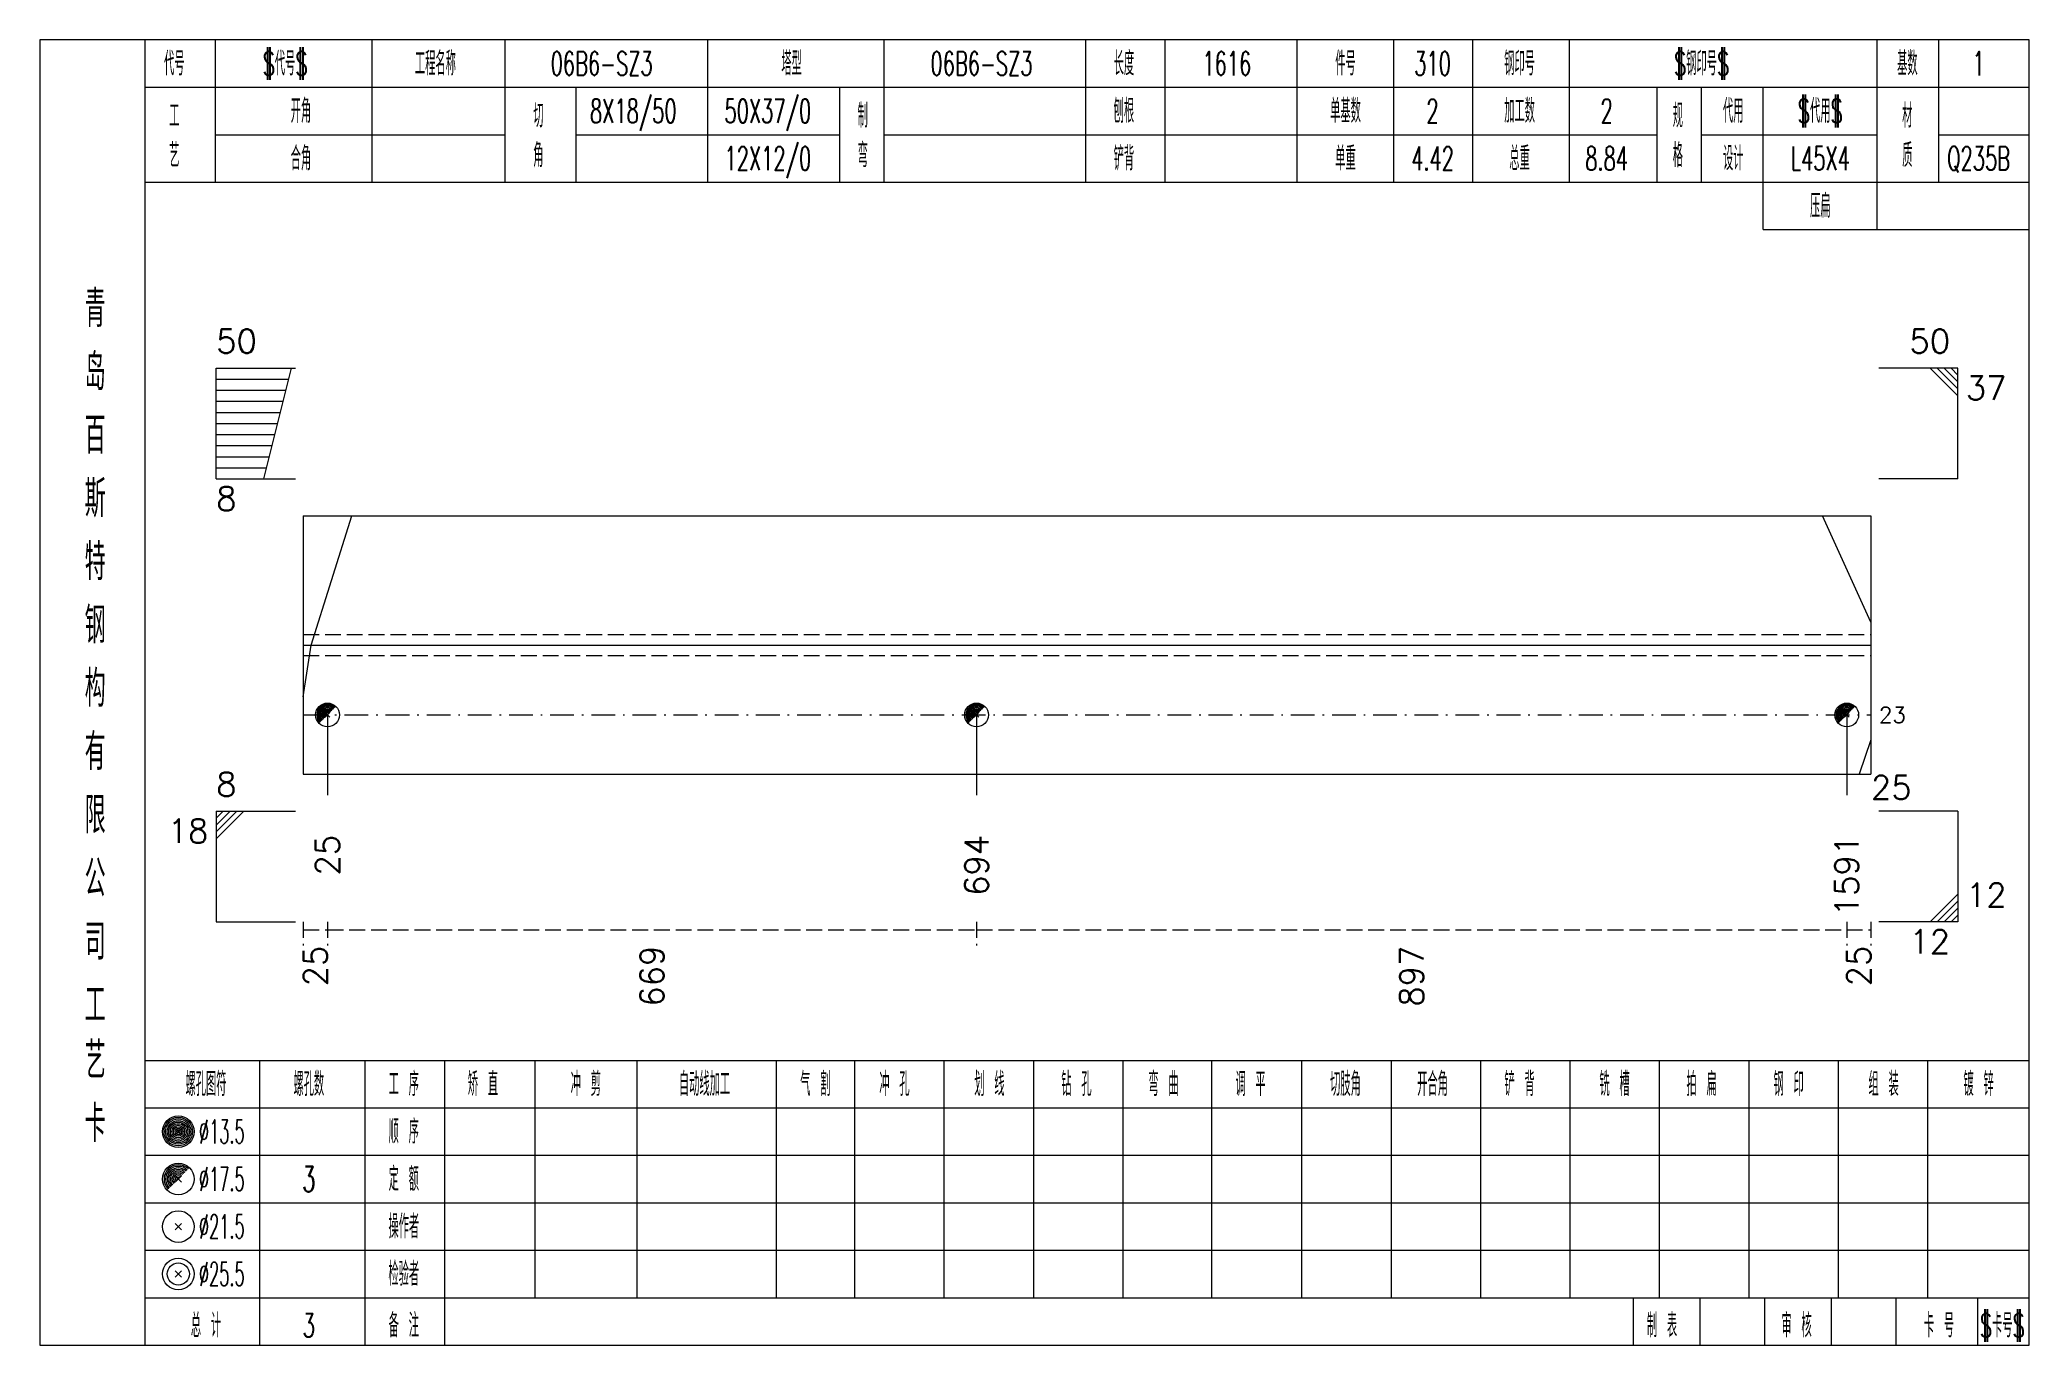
# Model space of a CAD drawing. Extents: x -533 to 8774, y 0 to 7979.
# Drawn here: x 351.4 to 602.8, y 6167.7 to 6332.7 of the extents above; entities that cross this region are included whole.
import ezdxf
from ezdxf.enums import TextEntityAlignment as Align

# ---------------------------------------------------------------- set-up
doc = ezdxf.new("R2010")
doc.units = 0
doc.header["$MEASUREMENT"] = 0
doc.linetypes.add('一点画线', pattern=[5.2, 3, -1, 0.2, -1])
doc.linetypes.add('虚线', pattern=[2.75, 2, -0.75])
doc.layers.get('0').update_dxf_attribs({"linetype": 'CONTINUOUS', "lineweight": 25})
for name, color, linetype, lineweight in [('1', 7, 'CONTINUOUS', 25), ('4', 7, 'CONTINUOUS', 25), ('5', 7, 'CONTINUOUS', 25)]:
    doc.layers.add(name, color=color, linetype=linetype, lineweight=lineweight)
doc.styles.get("Standard").update_dxf_attribs({"font": 'simplex.shx', "width": 0.7, "height": 3, "bigfont": 'gbhzfs.shx'})

msp = doc.modelspace()

# ---------------------------------------------------------------- texts
at = {"color": 7, "linetype": 'Continuous', "lineweight": 13}
for s, p in [('50', (373.7, 6292.24)), ('8', (373.7, 6236.24)), ('12', (594.8, 6222.24))]:
    msp.add_text(s, height=3, dxfattribs=at).set_placement(p, align=Align.BOTTOM_LEFT)
msp.add_text('50', height=3, dxfattribs=at).set_placement((592.8, 6292.24), align=Align.BOTTOM_RIGHT)
for s, p in [('37', (594.8, 6290.24)), ('8', (373.7, 6276.24))]:
    msp.add_text(s, height=3, dxfattribs=at).set_placement(p, align=Align.TOP_LEFT)
msp.add_text('23', height=2, dxfattribs=at).set_placement((583.8, 6247.4), align=Align.MIDDLE_LEFT)
for s, p in [('18', (372.7, 6234.24)), ('12', (592.8, 6220.24))]:
    msp.add_text(s, height=3, dxfattribs=at).set_placement(p, align=Align.TOP_RIGHT)
at = {"color": 8, "linetype": 'Continuous', "lineweight": 9}
for s, p in [('25', (386.23, 6218.24)), ('669', (428.77, 6218.24)), ('897', (524.76, 6218.24)), ('25', (581.27, 6218.24))]:
    msp.add_text(s, height=3, rotation=90, dxfattribs=at).set_placement(p, align=Align.MIDDLE_RIGHT)
at = {"layer": '1', "color": 7, "linetype": 'Continuous', "lineweight": 13}
msp.add_text('25', height=3, dxfattribs=at).set_placement((582.8, 6238.24), align=Align.MIDDLE_LEFT)
for s, p in [('25', (387.76, 6232.24)), ('694', (469.78, 6232.24)), ('1591', (579.74, 6232.24))]:
    msp.add_text(s, height=3, rotation=90, dxfattribs=at).set_placement(p, align=Align.MIDDLE_RIGHT)
at = {"layer": '4', "color": 1, "linetype": 'Continuous', "lineweight": 13}
for s, height, width, p in [('代号', 3, 0.6, (368.4, 6329.74)), ('$代号$', 3, 0.6, (382.4, 6329.74)), ('工程名称', 3, 0.6, (401.4, 6329.74)), ('06B6-SZ3', 3, 0.6, (422.4, 6329.74)), ('塔型', 3, 0.6, (446.4, 6329.74)), ('06B6-SZ3', 3, 0.6, (470.4, 6329.74)), ('长度', 3, 0.6, (488.4, 6329.74)), ('1616', 3, 0.6, (501.4, 6329.74)), ('件号', 3, 0.6, (516.4, 6329.74)), ('310', 3, 0.6, (527.4, 6329.74)), ('钢印号', 3, 0.6, (538.4, 6329.74)), ('$钢印号$', 3, 0.6, (561.4, 6329.74)), ('基数', 3, 0.6, (587.4, 6329.74)), ('1', 3, 0.6, (596.4, 6329.74)), ('开角', 3, 0.6, (384.4, 6323.74)), ('8X18/50', 3, 0.6, (426.4, 6323.74)), ('50X37/0', 3, 0.6, (443.4, 6323.74)), ('刨根', 3, 0.6, (488.4, 6323.74)), ('单基数', 3, 0.6, (516.4, 6323.74)), ('2', 3, 0.6, (527.4, 6323.74)), ('加工数', 3, 0.6, (538.4, 6323.74)), ('2', 3, 0.6, (549.4, 6323.74)), ('代用', 3, 0.6, (565.4, 6323.74)), ('$代用$', 3, 0.6, (576.4, 6323.74)), ('工', 3, 0.6, (368.4, 6323.14)), ('切', 3, 0.6, (414.4, 6323.14)), ('制', 3, 0.6, (455.4, 6323.14)), ('规', 3, 0.6, (558.4, 6323.14)), ('材', 3, 0.6, (587.4, 6323.14)), ('艺', 3, 0.6, (368.4, 6318.14)), ('合角', 3, 0.6, (384.4, 6317.74)), ('角', 3, 0.6, (414.4, 6318.14)), ('12X12/0', 3, 0.6, (443.4, 6317.74)), ('弯', 3, 0.6, (455.4, 6318.14)), ('铲背', 3, 0.6, (488.4, 6317.74)), ('单重', 3, 0.6, (516.4, 6317.74)), ('4.42', 3, 0.6, (527.4, 6317.74)), ('总重', 3, 0.6, (538.4, 6317.74)), ('8.84', 3, 0.6, (549.4, 6317.74)), ('格', 3, 0.6, (558.4, 6318.14)), ('设计', 3, 0.6, (565.4, 6317.74)), ('L45X4', 3, 0.6, (576.4, 6317.74)), ('质', 3, 0.6, (587.4, 6318.14)), ('Q235B', 3, 0.6, (596.4, 6317.74)), ('压扁', 3, 0.6, (576.4, 6311.74)), ('青', 4.6, 0.8, (358.4, 6298.74)), ('岛', 4.6, 0.8, (358.4, 6290.74)), ('百', 4.6, 0.8, (358.4, 6282.74)), ('斯', 4.6, 0.8, (358.4, 6274.74)), ('特', 4.6, 0.8, (358.4, 6266.74)), ('钢', 4.6, 0.8, (358.4, 6258.74)), ('构', 4.6, 0.8, (358.4, 6250.74)), ('有', 4.6, 0.8, (358.4, 6242.74)), ('限', 4.6, 0.8, (358.4, 6234.74)), ('公', 4.6, 0.8, (358.4, 6226.74)), ('司', 4.6, 0.8, (358.4, 6218.74)), ('工', 4.6, 0.8, (358.4, 6210.74)), ('艺', 4.6, 0.8, (358.4, 6203.74)), ('螺孔图符', 3, 0.6, (372.4, 6200.74)), ('螺孔数', 3, 0.6, (385.4, 6200.74)), ('工 序', 3, 0.6, (397.4, 6200.74)), ('矫 直', 3, 0.6, (407.4, 6200.74)), ('冲 剪', 3, 0.6, (420.4, 6200.74)), ('自动线加工', 3, 0.6, (435.4, 6200.74)), ('气 割', 3, 0.6, (449.4, 6200.74)), ('冲 孔', 3, 0.6, (459.4, 6200.74)), ('划 线', 3, 0.6, (471.4, 6200.74)), ('钻 孔', 3, 0.6, (482.4, 6200.74)), ('弯 曲', 3, 0.6, (493.4, 6200.74)), ('调 平', 3, 0.6, (504.4, 6200.74)), ('切肢角', 3, 0.6, (516.4, 6200.74)), ('开合角', 3, 0.6, (527.4, 6200.74)), ('铲 背', 3, 0.6, (538.4, 6200.74)), ('铣 槽', 3, 0.6, (550.4, 6200.74)), ('拍 扁', 3, 0.6, (561.4, 6200.74)), ('钢 印', 3, 0.6, (572.4, 6200.74)), ('组 装', 3, 0.6, (584.4, 6200.74)), ('镀 锌', 3, 0.6, (596.4, 6200.74)), ('卡', 4.6, 0.8, (358.4, 6195.74)), ('%%C13.5', 3, 0.5, (374.4, 6194.74)), ('顺 序', 3, 0.6, (397.4, 6194.74)), ('%%C17.5', 3, 0.5, (374.4, 6188.74)), ('3', 3.2, 0.6, (385.4, 6188.74)), ('定 额', 3, 0.6, (397.4, 6188.74)), ('操作者', 3, 0.6, (397.4, 6182.74)), ('%%C21.5', 3, 0.5, (374.4, 6182.74)), ('%%C25.5', 3, 0.5, (374.4, 6176.74)), ('检验者', 3, 0.6, (397.4, 6176.74)), ('总 计', 3, 0.6, (372.4, 6170.24)), ('备 注', 3, 0.6, (397.4, 6170.24)), ('制 表', 3, 0.6, (556.4, 6170.24)), ('审 核', 3, 0.6, (573.4, 6170.24)), ('卡 号', 3, 0.6, (591.4, 6170.24)), ('$卡号$', 3, 0.6, (599.4, 6170.24)), ('3', 3, 0.6, (385.4, 6170.24))]:
    msp.add_text(s, height=height, dxfattribs=dict(at, width=width)).set_placement(p, align=Align.MIDDLE_CENTER)

# ---------------------------------------------------------------- blocks, each defined once
blk = doc.blocks.new('孔17.5')
at = {"layer": '5', "color": 7, "linetype": 'Continuous', "lineweight": 0}
for p, q in [((-0.2, -0.2), (0.2, 0.2)), ((-0.2, 0.2), (0.2, -0.2))]:
    blk.add_line(p, q, dxfattribs=at)
at = {"layer": '5', "color": 7, "linetype": 'Continuous', "lineweight": 13}
blk.add_circle((0, 0), 1, dxfattribs=at)
for radius in [0.9, 0.8, 0.7, 0.6, 0.5, 0.4, 0.3, 0.2, 0.1]:
    blk.add_arc((0, 0), radius, 45, 225, dxfattribs=at)

# ---------------------------------------------------------------- linework, layer by layer
at = {"color": 7, "linetype": 'Continuous', "lineweight": 13}
for p, q in [((373.7, 6291.24), (383.7, 6291.24)), ((373.7, 6277.24), (373.7, 6291.24)), ((379.7, 6277.24), (383.2, 6291.24)), ((593.8, 6291.24), (583.8, 6291.24)), ((590.3, 6291.24), (593.8, 6287.74)), ((591.17, 6291.24), (593.8, 6288.61)), ((592.05, 6291.24), (593.8, 6289.49)), ((592.92, 6291.24), (593.8, 6290.36)), ((593.8, 6277.24), (593.8, 6291.24)), ((373.7, 6289.84), (382.85, 6289.84)), ((373.7, 6288.44), (382.5, 6288.44)), ((373.7, 6287.04), (382.15, 6287.04)), ((373.7, 6285.64), (381.8, 6285.64)), ((373.7, 6284.24), (381.45, 6284.24)), ((373.7, 6282.84), (381.1, 6282.84)), ((373.7, 6281.44), (380.75, 6281.44)), ((373.7, 6280.04), (380.4, 6280.04)), ((373.7, 6278.64), (380.05, 6278.64)), ((373.7, 6277.24), (383.7, 6277.24)), ((593.8, 6277.24), (583.8, 6277.24)), ((385.68, 6256.24), (390.83, 6272.57)), ((582.8, 6259.14), (576.67, 6272.57)), ((384.7, 6249.7), (385.68, 6256.24)), ((387.76, 6247.4), (387.76, 6237.24)), ((469.78, 6247.4), (469.78, 6237.24)), ((579.74, 6247.4), (579.74, 6237.24)), ((582.8, 6244.26), (581.33, 6239.9)), ((373.7, 6235.24), (383.7, 6235.24)), ((373.7, 6235.24), (373.7, 6221.24)), ((374.57, 6235.24), (373.7, 6234.36)), ((375.45, 6235.24), (373.7, 6233.49)), ((376.32, 6235.24), (373.7, 6232.61)), ((377.2, 6235.24), (373.7, 6231.74)), ((593.8, 6235.24), (583.8, 6235.24)), ((593.8, 6235.24), (593.8, 6221.24)), ((590.3, 6221.24), (593.8, 6224.74)), ((591.17, 6221.24), (593.8, 6223.86)), ((592.05, 6221.24), (593.8, 6222.99)), ((373.7, 6221.24), (383.7, 6221.24)), ((593.8, 6221.24), (583.8, 6221.24)), ((592.92, 6221.24), (593.8, 6222.11))]:
    msp.add_line(p, q, dxfattribs=at)
at = {"color": 7, "linetype": 'Continuous', "lineweight": 18}
for p, q in [((384.7, 6272.57), (384.7, 6239.9)), ((384.7, 6272.57), (582.8, 6272.57)), ((582.8, 6272.57), (582.8, 6239.9)), ((384.7, 6256.24), (582.8, 6256.24))]:
    msp.add_line(p, q, dxfattribs=at)
at = {"color": 1, "linetype": '虚线', "lineweight": 18}
for p, q in [((384.7, 6257.57), (582.8, 6257.57)), ((384.7, 6254.9), (582.8, 6254.9))]:
    msp.add_line(p, q, dxfattribs=at)
at = {"color": 3, "linetype": '一点画线', "lineweight": 13}
msp.add_line((384.7, 6247.4), (582.8, 6247.4), dxfattribs=at)
at = {"color": 8, "linetype": '虚线', "lineweight": 9}
for p, q in [((384.7, 6221.24), (384.7, 6218.24)), ((384.7, 6220.24), (387.76, 6220.24)), ((387.76, 6221.24), (387.76, 6218.24)), ((387.76, 6221.24), (387.76, 6218.24)), ((387.76, 6220.24), (469.78, 6220.24)), ((469.78, 6221.24), (469.78, 6218.24)), ((469.78, 6221.24), (469.78, 6218.24)), ((469.78, 6220.24), (579.74, 6220.24)), ((579.74, 6221.24), (579.74, 6218.24)), ((579.74, 6221.24), (579.74, 6218.24)), ((579.74, 6220.24), (582.8, 6220.24)), ((582.8, 6221.24), (582.8, 6218.24))]:
    msp.add_line(p, q, dxfattribs=at)
at = {"layer": '1', "color": 7, "linetype": 'Continuous', "lineweight": 18}
msp.add_line((384.7, 6239.9), (582.8, 6239.9), dxfattribs=at)
at = {"layer": '4', "color": 1, "linetype": 'Continuous', "lineweight": 18}
for p, q in [((364.7, 6167.74), (364.7, 6332.74)), ((373.6, 6314.74), (373.6, 6332.74)), ((393.4, 6314.74), (393.4, 6332.74)), ((410.2, 6314.74), (410.2, 6332.74)), ((435.8, 6314.74), (435.8, 6332.74)), ((458.1, 6314.74), (458.1, 6332.74)), ((483.6, 6314.74), (483.6, 6332.74)), ((493.6, 6314.74), (493.6, 6332.74)), ((510.3, 6314.74), (510.3, 6332.74)), ((522.5, 6314.74), (522.5, 6332.74)), ((532.5, 6314.74), (532.5, 6332.74)), ((544.7, 6314.74), (544.7, 6332.74)), ((583.6, 6308.74), (583.6, 6332.74)), ((591.4, 6314.74), (591.4, 6332.74)), ((364.7, 6326.74), (602.8, 6326.74)), ((419.2, 6314.74), (419.2, 6326.74)), ((452.5, 6314.74), (452.5, 6326.74)), ((555.8, 6314.74), (555.8, 6326.74)), ((561.4, 6314.74), (561.4, 6326.74)), ((569.2, 6308.74), (569.2, 6326.74)), ((373.6, 6320.74), (410.2, 6320.74)), ((419.2, 6320.74), (452.5, 6320.74)), ((458.1, 6320.74), (555.8, 6320.74)), ((561.4, 6320.74), (583.6, 6320.74)), ((591.4, 6320.74), (602.8, 6320.74)), ((364.7, 6314.74), (602.8, 6314.74)), ((569.2, 6308.74), (602.8, 6308.74)), ((364.7, 6203.74), (602.8, 6203.74)), ((379.2, 6167.74), (379.2, 6203.74)), ((392.5, 6167.74), (392.5, 6203.74)), ((402.6, 6167.74), (402.6, 6203.74)), ((414, 6173.74), (414, 6203.74)), ((426.9, 6173.74), (426.9, 6203.74)), ((444.5, 6173.74), (444.5, 6203.74)), ((454.4, 6173.74), (454.4, 6203.74)), ((465.7, 6173.74), (465.7, 6203.74)), ((477, 6173.74), (477, 6203.74)), ((488.3, 6173.74), (488.3, 6203.74)), ((499.5, 6173.74), (499.5, 6203.74)), ((510.9, 6173.74), (510.9, 6203.74)), ((522.2, 6173.74), (522.2, 6203.74)), ((533.5, 6173.74), (533.5, 6203.74)), ((544.8, 6173.74), (544.8, 6203.74)), ((556.1, 6173.74), (556.1, 6203.74)), ((567.4, 6173.74), (567.4, 6203.74)), ((578.7, 6173.74), (578.7, 6203.74)), ((590, 6173.74), (590, 6203.74)), ((364.7, 6197.74), (602.8, 6197.74)), ((364.7, 6191.74), (602.8, 6191.74)), ((364.7, 6185.74), (602.8, 6185.74)), ((364.7, 6179.74), (602.8, 6179.74)), ((364.7, 6173.74), (602.8, 6173.74)), ((552.8, 6167.74), (552.8, 6173.74)), ((561.2, 6167.74), (561.2, 6173.74)), ((569.4, 6167.74), (569.4, 6173.74)), ((577.8, 6167.74), (577.8, 6173.74)), ((586, 6167.74), (586, 6173.74)), ((596.3, 6167.74), (596.3, 6173.74))]:
    msp.add_line(p, q, dxfattribs=at)
at = {"layer": '4', "color": 7, "linetype": 'Continuous', "lineweight": 13}
for p, q in [((368.7, 6194.54), (369.1, 6194.94)), ((369.1, 6194.54), (368.7, 6194.94)), ((368.5, 6182.34), (369.3, 6183.14)), ((369.3, 6182.34), (368.5, 6183.14)), ((368.5, 6176.34), (369.3, 6177.14)), ((369.3, 6176.34), (368.5, 6177.14))]:
    msp.add_line(p, q, dxfattribs=at)
at = {"layer": '4', "color": 7, "linetype": 'Continuous', "lineweight": 0}
for p, q in [((368.5, 6188.34), (369.3, 6189.14)), ((368.5, 6189.14), (369.3, 6188.34))]:
    msp.add_line(p, q, dxfattribs=at)
at = {"layer": '4', "color": 1, "linetype": 'Continuous', "lineweight": 18}
msp.add_lwpolyline([(351.4, 6332.74), (351.4, 6167.74), (602.8, 6167.74), (602.8, 6332.74)], close=True, dxfattribs=at)
at = {"layer": '4', "color": 7, "linetype": 'Continuous', "lineweight": 13}
for centre, radius in [((368.9, 6194.74), 2), ((368.9, 6194.74), 1.8), ((368.9, 6194.74), 1.6), ((368.9, 6194.74), 1.4), ((368.9, 6194.74), 1.2), ((368.9, 6194.74), 1), ((368.9, 6194.74), 0.8), ((368.9, 6194.74), 0.6), ((368.9, 6194.74), 0.4), ((368.9, 6194.74), 0.2), ((368.9, 6188.74), 2), ((368.9, 6182.74), 2), ((368.9, 6176.74), 2), ((368.9, 6176.74), 1.4)]:
    msp.add_circle(centre, radius, dxfattribs=at)
for radius in [1.8, 1.6, 1.4, 1.2, 1, 0.8, 0.6, 0.4, 0.2]:
    msp.add_arc((368.9, 6188.74), radius, 45, 225, dxfattribs=at)

# ---------------------------------------------------------------- block references
at = {"layer": '1', "color": 7, "linetype": 'Continuous', "lineweight": 13, "xscale": 1.5, "yscale": 1.5, "zscale": 1.5}
for p in [(387.76, 6247.4), (469.78, 6247.4), (579.74, 6247.4)]:
    msp.add_blockref('孔17.5', p, dxfattribs=at)

msp.set_redraw_order([(e.dxf.handle, doc.entitydb.next_handle()) for e in msp.query("TEXT MTEXT ATTDEF DIMENSION ARC_DIMENSION")])  # texts and dimensions are drawn at this point

doc.saveas('drawing.dxf')
